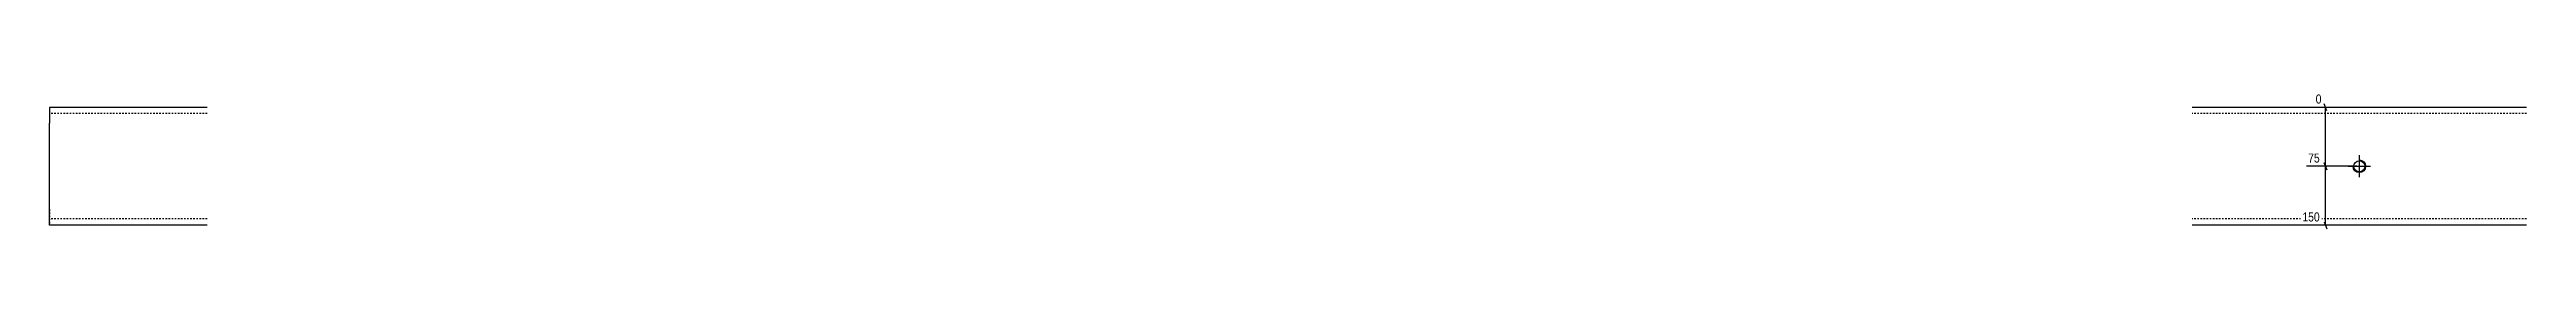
# Model space of a CAD drawing. Header units: millimetres. Extents: x 9 to 20440, y 9 to 247.
# Drawn here: x 9 to 3151, y 9 to 183 of the extents above; entities that cross this region are included whole.
import ezdxf

# ---------------------------------------------------------------- set-up
doc = ezdxf.new("R2010")
doc.units = ezdxf.units.MM
doc.linetypes.add('DXK_LINE_DOT2', pattern=[3.9198, 1.9599, -1.9599])
doc.layers.add('MÅLSÆTNING', color=7, linetype='Continuous')
doc.layers.add('STÅL', color=7, linetype='Continuous')
doc.styles.add('Arial Narrow', font='ARIALN.TTF', dxfattribs={"height": 0.2})

msp = doc.modelspace()

# ---------------------------------------------------------------- linework, layer by layer
at = {"layer": 'MÅLSÆTNING', "color": 7, "linetype": 'Continuous'}
for p, q in [((2936, 163.5), (2883.6, 163.5)), ((2897.8, 159), (2894.2, 168)), ((2936, 88.5), (2871.9, 88.5)), ((2897.8, 84), (2894.2, 93)), ((2896, 13.5), (2896, 88.5)), ((2936, 13.5), (2864.6, 13.5)), ((2894.2, 18), (2897.8, 9))]:
    msp.add_line(p, q, dxfattribs=at)
at = {"layer": 'STÅL', "color": 2, "linetype": 'Continuous'}
for p, q in [((9, 163.5), (9, 143.5)), ((209, 163.5), (9, 163.5)), ((3151, 163.5), (2727, 163.5)), ((9, 33.5), (9, 143.5)), ((9, 13.5), (9, 33.5)), ((209, 13.5), (9, 13.5)), ((3151, 13.5), (2727, 13.5))]:
    msp.add_line(p, q, dxfattribs=at)
at = {"layer": 'STÅL', "color": 7, "linetype": 'DXK_LINE_DOT2'}
for p, q in [((9, 163.5), (9, 157.6)), ((209, 155.5), (9, 155.5)), ((3151, 155.5), (2727, 155.5)), ((9, 33.5), (9, 15)), ((209, 21.5), (9, 21.5)), ((3151, 21.5), (2727, 21.5))]:
    msp.add_line(p, q, dxfattribs=at)
at = {"layer": 'STÅL', "color": 3, "linetype": 'Continuous'}
for p, q in [((2934.1, 93.4), (2936.3, 95)), ((2936.3, 95), (2939, 95.5)), ((2939, 74.5), (2939, 102.5)), ((2939, 96.5), (2939, 96.5)), ((2939, 96.5), (2942.1, 95.9)), ((2939, 95.5), (2939, 95.5)), ((2939, 95.5), (2941.7, 95)), ((2941.7, 95), (2943.9, 93.4)), ((2942.1, 95.9), (2944.7, 94.2)), ((2925, 88.5), (2953, 88.5)), ((2931.6, 85.4), (2931, 88.5)), ((2931, 88.5), (2931, 88.5)), ((2933.3, 82.8), (2931.6, 85.4)), ((2932, 88.5), (2932.5, 91.2)), ((2932.5, 85.8), (2932, 88.5)), ((2932, 88.5), (2932, 88.5)), ((2932.5, 91.2), (2934.1, 93.4)), ((2934.1, 83.5), (2932.5, 85.8)), ((2935.9, 81.1), (2933.3, 82.8)), ((2936.3, 82), (2934.1, 83.5)), ((2939, 80.5), (2935.9, 81.1)), ((2939, 81.5), (2936.3, 82)), ((2941.7, 82), (2939, 81.5)), ((2939, 81.5), (2939, 81.5)), ((2942.1, 81.1), (2939, 80.5)), ((2939, 80.5), (2939, 80.5)), ((2943.9, 83.5), (2941.7, 82)), ((2944.7, 82.8), (2942.1, 81.1)), ((2943.9, 93.4), (2945.5, 91.2)), ((2945.5, 85.8), (2943.9, 83.5)), ((2944.7, 94.2), (2946.4, 91.6)), ((2946.4, 85.4), (2944.7, 82.8)), ((2945.5, 91.2), (2946, 88.5)), ((2946, 88.5), (2945.5, 85.8)), ((2946, 88.5), (2946, 88.5)), ((2946.4, 91.6), (2947, 88.5)), ((2947, 88.5), (2946.4, 85.4)), ((2947, 88.5), (2947, 88.5))]:
    msp.add_line(p, q, dxfattribs=at)

# ---------------------------------------------------------------- next in the draw order: wipeouts: each hides what was drawn before it
at = {"color": 0, "linetype": 'Continuous'}
for points in [[(2891.1, 90.9), (2891.1, 107.7), (2871.7, 107.7), (2871.7, 90.9)], [(2891.1, 15.9), (2891.1, 32.7), (2864.4, 32.7), (2864.4, 15.9)]]:
    msp.add_wipeout(points, dxfattribs=at).dxf.layer = 'MÅLSÆTNING'

# ---------------------------------------------------------------- next in the draw order: linework, layer by layer
at = {"layer": 'MÅLSÆTNING', "color": 7, "linetype": 'Continuous'}
for p, q in [((2896, 88.5), (2896, 163.5)), ((2936, 88.5), (2871.9, 88.5)), ((2894.2, 93), (2897.8, 84))]:
    msp.add_line(p, q, dxfattribs=at)

# ---------------------------------------------------------------- next in the draw order: texts
at = {"layer": 'MÅLSÆTNING', "color": 3, "linetype": 'Continuous', "style": 'Arial Narrow'}
for s, p in [('75', (2874.1, 93.3)), ('150', (2866.8, 18.3))]:
    msp.add_text(s, height=11.45, dxfattribs=at).set_placement(p)

# ---------------------------------------------------------------- next in the draw order: wipeouts: each hides what was drawn before it
at = {"color": 0, "linetype": 'Continuous'}
msp.add_wipeout([(2893.3, 165.9), (2893.3, 182.7), (2881.2, 182.7), (2881.2, 165.9)], dxfattribs=at).dxf.layer = 'MÅLSÆTNING'

# ---------------------------------------------------------------- next in the draw order: texts
at = {"layer": 'MÅLSÆTNING', "color": 3, "linetype": 'Continuous', "style": 'Arial Narrow'}
msp.add_text('0', height=11.5, dxfattribs=at).set_placement((2883.6, 168.3))

doc.saveas('drawing.dxf')
